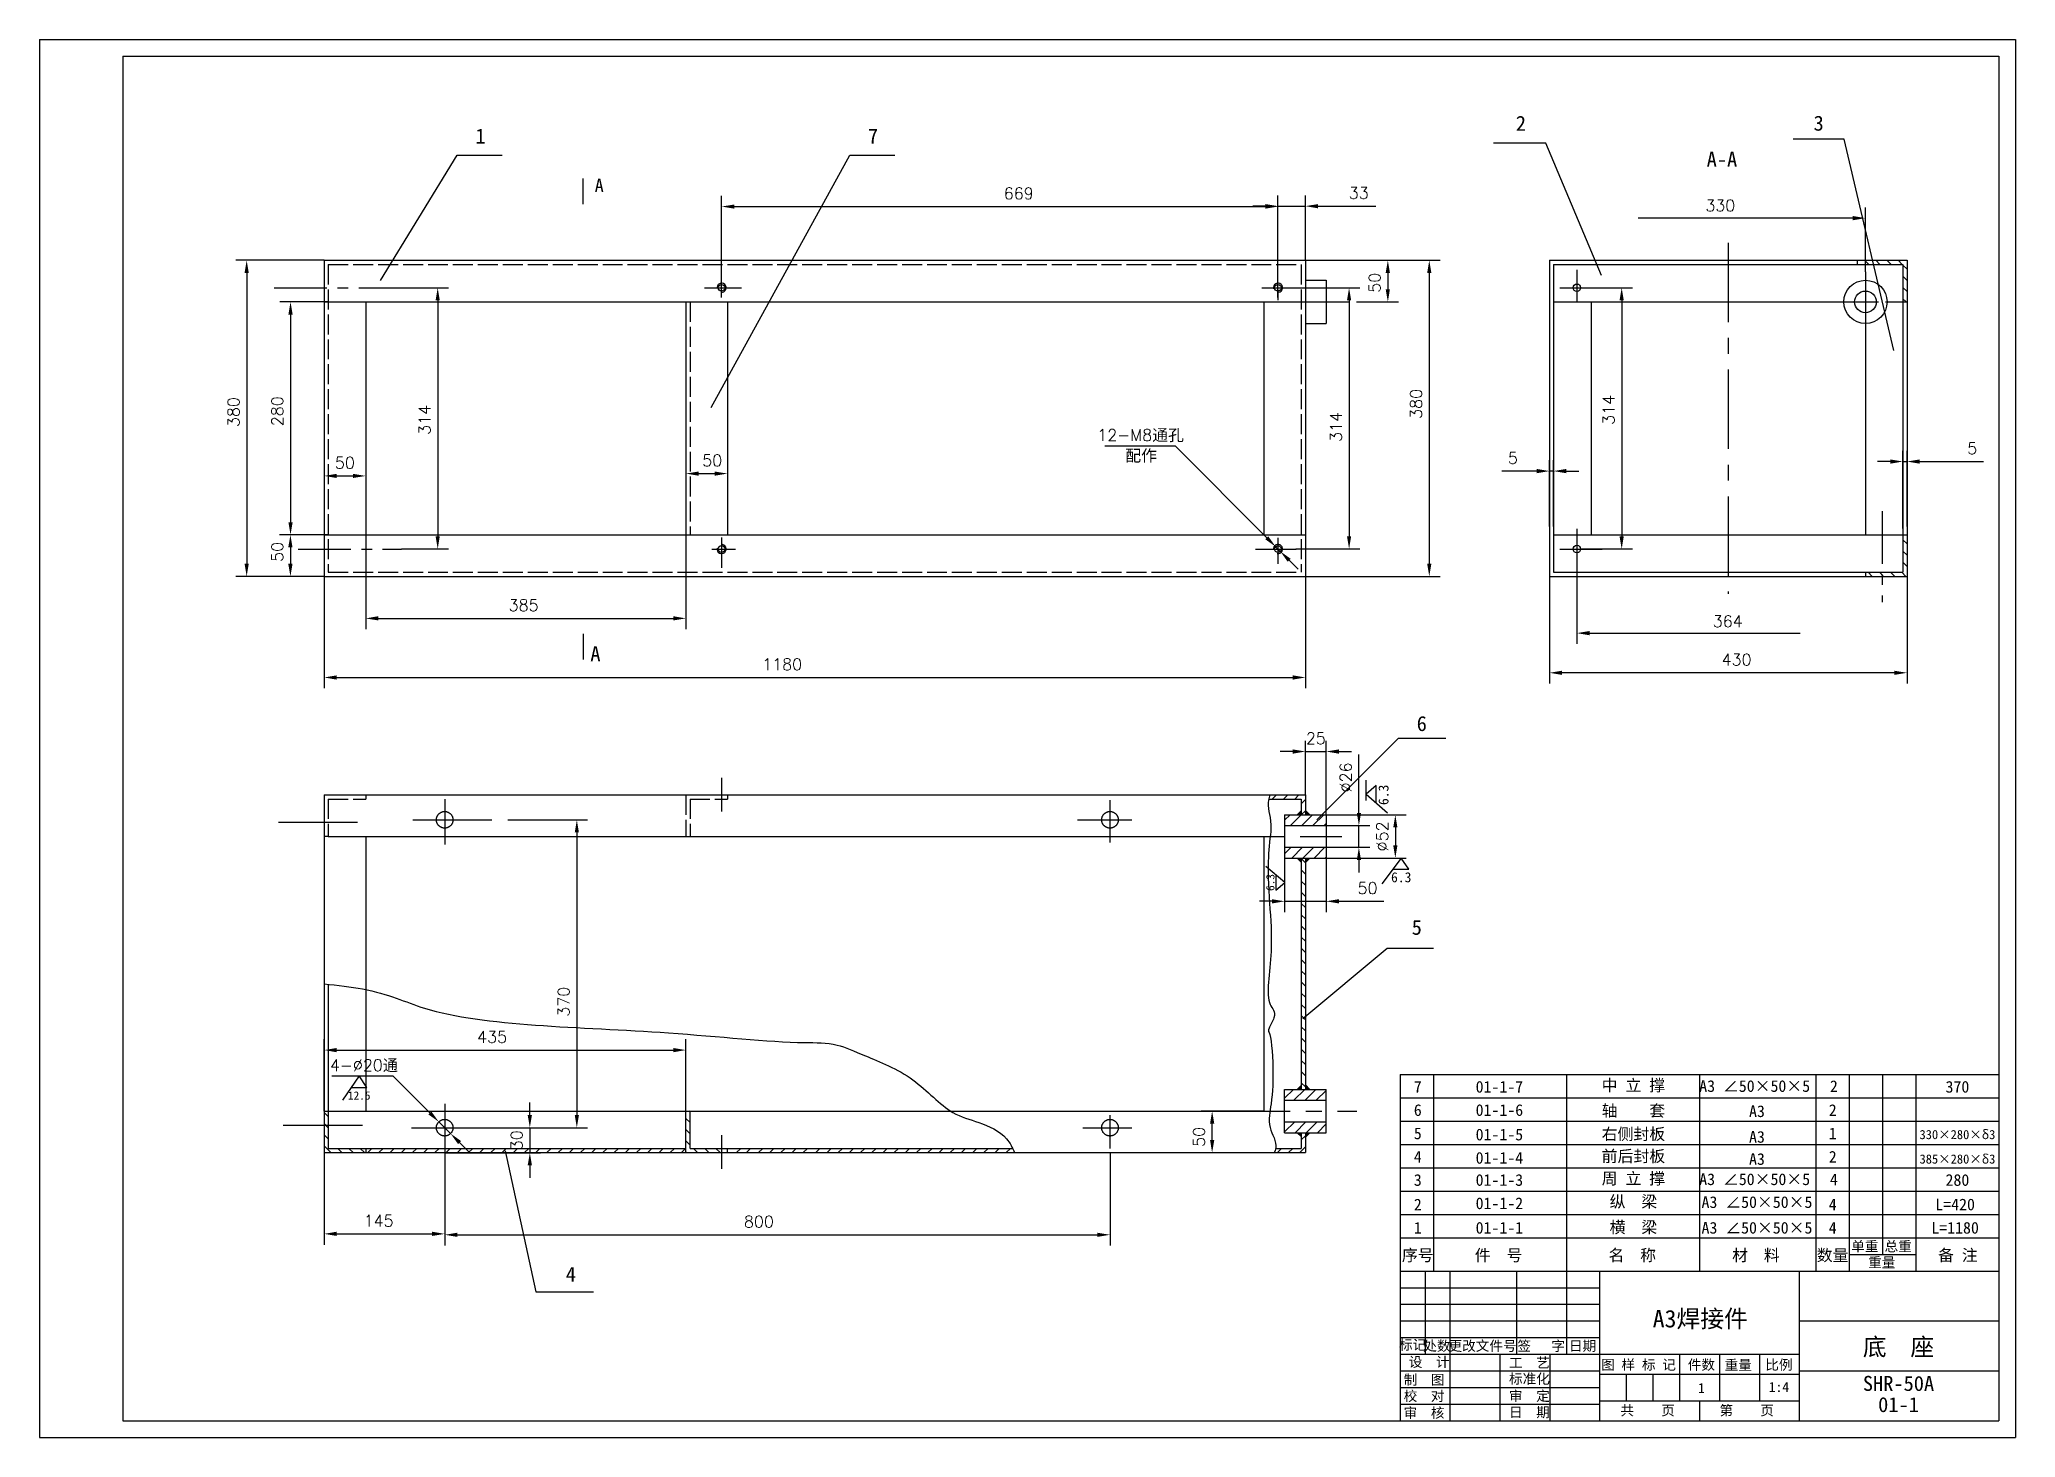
# Model space of a CAD drawing. Extents: x -1572 to 804, y -1323 to 357.
import ezdxf

# ---------------------------------------------------------------- set-up
doc = ezdxf.new("R2010")
doc.units = 0
doc.linetypes.add('ACAD_ISO02W100', pattern=[15, 12, -3])
doc.linetypes.add('CENTER', pattern=[50.8, 31.75, -6.35, 6.35, -6.35])
doc.layers.get('0').update_dxf_attribs({"linetype": 'CONTINUOUS'})
doc.layers.get('DEFPOINTS').update_dxf_attribs({"linetype": 'CONTINUOUS'})
doc.styles.get("Standard").update_dxf_attribs({"font": 'txt.shx', "height": 14})
doc.dimstyles.get("Standard").update_dxf_attribs({"dimscale": 5, "dimtxt": 4.5, "dimasz": 5.5, "dimexe": 4.25, "dimexo": 0.625, "dimgap": 2.2, "dimtad": 1, "dimdec": 4, "dimlfac": -1, "dimdsep": 46, "dimlunit": 6, "dimtxsty": 'Standard', "dimcen": 2.5, "dimclrd": 2, "dimclre": 2, "dimclrt": 2, "dimadec": 0, "dimazin": 0, "dimtfac": 1, "dimtdec": 4, "dimtmove": 0, "dimatfit": 3, "dimfxl": 1, "dimtolj": 1, "dimtzin": 0, "dimarcsym": 0})
pattern_1 = [(45, (0, -35), (-6.73519, 6.73519), [])]

msp = doc.modelspace()

# ---------------------------------------------------------------- texts
at = {"color": 2, "linetype": 'ByBlock', "attachment_point": 5}
for s, insert, char_height in [('\\f仿宋_GB2312|b0|i0|c134|p49;2', (209.60768, 256.69045), 18), ('\\f仿宋_GB2312|b0|i0|c134|p49;3', (567.61957, 256.69044), 18), ('\\f仿宋_GB2312|b0|i0|c134|p49;1', (-1041.42643, 241.34492), 18), ('{\\f仿宋_GB2312|b0|i0|c134|p49;7}', (-569.37687, 241.34492), 18), ('\\f仿宋_GB2312|b0|i0|c134|p49;A-A', (451.32213, 213.50317), 18), ('\\f仿宋_GB2312|b0|i0|c134|p49;A', (-898.68411, 182.00688), 16), ('{\\f宋体|b0|i0|c134|p2;配作}', (-247.07451, -143.45877), 14), ('\\f仿宋_GB2312|b0|i0|c134|p49;A', (-903.2418, -380.77041), 18), ('{\\f仿宋_GB2312|b0|i0|c134|p49;6}', (90.41014, -464.82233), 18), ('\\f仿宋_GB2312|b0|i0|c134|p49;6.3', (65.68514, -649.51096), 12), ('\\f仿宋_GB2312|b0|i0|c134|p49;5', (84.41023, -709.73209), 18), ('\\f仿宋_GB2312|b0|i0|c134|p49;12.5', (-1187.2791, -911.80868), 10), ('{\\f仿宋_GB2312|b0|i0|c134|p49;单重}', (623.17689, -1093.58521), 12), ('{\\f仿宋_GB2312|b0|i0|c134|p49;总重}', (663.25078, -1093.58521), 12), ('{\\f仿宋_GB2312|b0|i0|c134|p49;重量}', (643.53188, -1112.77311), 12), ('\\f仿宋_GB2312|b0|i0|c134|p49;4', (-932.81553, -1126.54738), 18), ('{\\f仿宋_GB2312|b0|i0|c134|p49;A3焊接件}', (425.3348, -1181.11813), 21), ('\\f仿宋_GB2312|b0|i0|c134|p49;标记', (79.34257, -1211.96382), 12), ('\\f仿宋_GB2312|b0|i0|c134|p49;处数', (108.60615, -1213.27508), 12), ('\\f仿宋_GB2312|b0|i0|c134|p49;更改文件号', (163.53954, -1213.27508), 12), ('\\f仿宋_GB2312|b0|i0|c134|p49;签   字', (234.02012, -1213.27508), 12), ('\\f仿宋_GB2312|b0|i0|c134|p49;日期', (283.77111, -1213.27508), 12), ('{\\f仿宋_GB2312|b0|i0|c134|p49;底  座}', (663.6478, -1214.95712), 21), ('\\f仿宋_GB2312|b0|i0|c134|p49;设  计 ', (99.28159, -1232.56316), 12), ('\\f仿宋_GB2312|b0|i0|c134|p49;工  艺 ', (219.80873, -1233.29904), 12), ('\\f仿宋_GB2312|b0|i0|c134|p49;图 样 标 记', (350.99877, -1235.87248), 12), ('\\f仿宋_GB2312|b0|i0|c134|p49;件数', (426.65757, -1235.97881), 12), ('\\f仿宋_GB2312|b0|i0|c134|p49;重量', (470.93431, -1235.97881), 12), ('\\f仿宋_GB2312|b0|i0|c134|p49;比例', (519.85637, -1235.97881), 12), ('\\f仿宋_GB2312|b0|i0|c134|p49;制  图', (93.16637, -1253.9257), 12), ('\\f仿宋_GB2312|b0|i0|c134|p49;标准化 ', (219.80873, -1252.75877), 12), ('\\f仿宋_GB2312|b0|i0|c134|p49;1', (426.65757, -1263.31031), 12), ('\\f仿宋_GB2312|b0|i0|c134|p49;1:4', (519.85637, -1262.07121), 12), ('{\\f仿宋_GB2312|b0|i0|c134|p49;SHR-50A}', (663.6478, -1257.87732), 18), ('\\f仿宋_GB2312|b0|i0|c134|p49;校  对', (93.16637, -1273.4665), 12), ('\\f仿宋_GB2312|b0|i0|c134|p49;审  定 ', (219.80873, -1273.4805), 12), ('{\\f仿宋_GB2312|b0|i0|c134|p49;共    页}', (361.99736, -1290.80931), 12), ('{\\f仿宋_GB2312|b0|i0|c134|p49;第    页}', (481.12135, -1290.80931), 12), ('\\f仿宋_GB2312|b0|i0|c134|p49;01-1', (663.6478, -1283.3005), 18), ('\\f仿宋_GB2312|b0|i0|c134|p49;审  核', (93.16637, -1293.66407), 12), ('\\f仿宋_GB2312|b0|i0|c134|p49;日  期 ', (219.80873, -1293.00153), 12)]:
    msp.add_mtext(s, dxfattribs=dict(at, insert=insert, char_height=char_height))
at = {"attachment_point": 5}
for s, insert, char_height in [('330', (449.39849, 157.88778), 14), ('12-M8{\\f宋体|b0|i0|c134|p2;通孔}', (-247.70703, -118.80465), 14), ('364', (458.36777, -341.81888), 14), ('4-∅20{\\fTxt|b0|i0|c134|p2;通}', (-1181.61278, -875.97661), 14), ('{\\f仿宋_GB2312|b0|i0|c134|p49;7}', (85.60127, -901.34674), 14), ('{\\f仿宋_GB2312|b0|i0|c134|p49;01-1-7}', (183.70762, -901.34674), 14), ('{\\f仿宋_GB2312|b0|i0|c134|p49;中 立 撑}', (344.88232, -900.21541), 14), ('\\f仿宋_GB2312|b0|i0|c134|p49;A3 ∠50×50×5', (490.69185, -900.46094), 14), ('{\\f仿宋_GB2312|b0|i0|c134|p49;2}', (585.91785, -900.51244), 14), ('{\\f仿宋_GB2312|b0|i0|c134|p49;370}', (734.50466, -901.34674), 14), ('\\f仿宋_GB2312|b0|i0|c134|p49;6', (85.60127, -929.30448), 14), ('\\f仿宋_GB2312|b0|i0|c134|p49;01-1-6', (183.70762, -929.30448), 14), ('\\f仿宋_GB2312|b0|i0|c134|p49;轴    套', (344.88232, -930.70518), 14), ('\\f仿宋_GB2312|b0|i0|c134|p49;A3 ', (493.44336, -930.70519), 14), ('\\f仿宋_GB2312|b0|i0|c134|p49;2', (584.5421, -929.30448), 14), ('\\f仿宋_GB2312|b0|i0|c134|p49;右侧封板', (344.88232, -958.71927), 14), ('\\f仿宋_GB2312|b0|i0|c134|p49;5', (85.60127, -957.31857), 14), ('\\f仿宋_GB2312|b0|i0|c134|p49;01-1-5', (183.70762, -958.71927), 14), ('\\f仿宋_GB2312|b0|i0|c134|p49;A3 ', (493.44336, -961.52069), 14), ('\\f仿宋_GB2312|b0|i0|c134|p49;1', (584.5421, -957.31857), 14), ('{\\f仿宋_GB2312|b0|i0|c134|p49;330×280×δ3}', (734.50466, -958.71927), 11), ('\\f仿宋_GB2312|b0|i0|c134|p49;4', (85.60127, -985.33266), 14), ('\\f仿宋_GB2312|b0|i0|c134|p49;01-1-4', (183.70762, -986.73336), 14), ('\\f仿宋_GB2312|b0|i0|c134|p49;前后封板', (344.88232, -985.33265), 14), ('\\f仿宋_GB2312|b0|i0|c134|p49;A3 ', (493.44336, -988.13407), 14), ('\\f仿宋_GB2312|b0|i0|c134|p49;2', (584.5421, -985.33265), 14), ('{\\f仿宋_GB2312|b0|i0|c134|p49;385×280×δ3}', (734.50466, -988.13406), 11), ('\\f仿宋_GB2312|b0|i0|c134|p49;3', (85.60127, -1013.34674), 14), ('\\f仿宋_GB2312|b0|i0|c134|p49;01-1-3', (183.70762, -1013.34674), 14), ('{\\f仿宋_GB2312|b0|i0|c134|p49;周 立 撑}', (344.88232, -1012.21541), 14), ('\\f仿宋_GB2312|b0|i0|c134|p49;A3 ∠50×50×5', (490.69185, -1012.46094), 14), ('{\\f仿宋_GB2312|b0|i0|c134|p49;4}', (585.91785, -1012.51244), 14), ('{\\f仿宋_GB2312|b0|i0|c134|p49;280}', (734.50466, -1013.34674), 14), ('\\f仿宋_GB2312|b0|i0|c134|p49;2', (85.60127, -1042.76153), 14), ('\\f仿宋_GB2312|b0|i0|c134|p49;01-1-2', (183.70762, -1041.36083), 14), ('\\f仿宋_GB2312|b0|i0|c134|p49;纵  梁', (344.88232, -1039.96012), 14), ('\\f仿宋_GB2312|b0|i0|c134|p49;A3 ∠50×50×5', (493.44336, -1039.96012), 14), ('\\f仿宋_GB2312|b0|i0|c134|p49;4', (584.5421, -1042.76153), 14), ('{\\f仿宋_GB2312|b0|i0|c134|p49;L=420}', (731.70162, -1042.76153), 14), ('\\f仿宋_GB2312|b0|i0|c134|p49;1', (85.60127, -1070.77562), 14), ('\\f仿宋_GB2312|b0|i0|c134|p49;01-1-1', (183.70762, -1070.77562), 14), ('\\f仿宋_GB2312|b0|i0|c134|p49;横  梁', (344.88232, -1070.77562), 14), ('\\f仿宋_GB2312|b0|i0|c134|p49;A3 ∠50×50×5', (493.44336, -1070.77562), 14), ('\\f仿宋_GB2312|b0|i0|c134|p49;4', (584.5421, -1070.77562), 14), ('{\\f仿宋_GB2312|b0|i0|c134|p49;L=1180}', (731.70162, -1070.77562), 14), ('\\f仿宋_GB2312|b0|i0|c134|p49;序号', (85.60127, -1104.39252), 14), ('\\f仿宋_GB2312|b0|i0|c134|p49;件  号', (182.765, -1104.39252), 14), ('\\f仿宋_GB2312|b0|i0|c134|p49;名  称', (343.4932, -1104.39252), 14), ('\\f仿宋_GB2312|b0|i0|c134|p49;材  料', (492.20307, -1104.39252), 14), ('\\f仿宋_GB2312|b0|i0|c134|p49;数量', (584.44977, -1104.39252), 14), ('\\f仿宋_GB2312|b0|i0|c134|p49;备 注', (735.05037, -1104.39252), 14)]:
    msp.add_mtext(s, dxfattribs=dict(at, insert=insert, char_height=char_height))
at = {"color": 2, "linetype": 'ByBlock', "attachment_point": 5, "rotation": 90}
for insert, char_height in [((44.48005, -550.38767), 12), ((-91.65697, -655.68064), 10)]:
    msp.add_mtext('\\f仿宋_GB2312|b0|i0|c134|p49;6.3', dxfattribs=dict(at, insert=insert, char_height=char_height))

# ---------------------------------------------------------------- blocks, each defined once
blk = doc.blocks.new('*D0')
at = {"color": 2, "lineweight": -2, "transparency": 16777216}
for p, q in [((-1229.5, -287.9), (-1229.5, -422.3)), ((-49.5, -287.9), (-49.5, -422.3)), ((-1214.3, -409.3), (-64.7, -409.3))]:
    blk.add_line(p, q, dxfattribs=at)
at = {"color": 2, "transparency": 16777216}
for points in [[(-1214.3, -406.8), (-1214.3, -411.9), (-1229.5, -409.3)], [(-64.7, -406.8), (-64.7, -411.9), (-49.5, -409.3)]]:
    blk.add_solid(points, dxfattribs=at)
at = {"layer": 'DEFPOINTS', "color": 0, "transparency": 16777216}
for p in [(-1229.5, -287.9), (-49.5, -287.9), (-49.5, -409.3)]:
    blk.add_point(p, dxfattribs=at)
at = {"color": 2, "transparency": 16777216, "insert": (-678.7, -393.5), "char_height": 14, "attachment_point": 5}
blk.add_mtext('\\A1;1180', dxfattribs=at)
blk = doc.blocks.new('*D1')
at = {"color": 2, "lineweight": -2, "transparency": 16777216}
for p, q in [((-1224.5, 42.1), (-1282.9, 42.1)), ((-1269.9, 26.9), (-1269.9, -222.7)), ((-1224.5, -237.9), (-1282.9, -237.9))]:
    blk.add_line(p, q, dxfattribs=at)
at = {"color": 2, "transparency": 16777216}
for points in [[(-1272.4, 26.9), (-1267.3, 26.9), (-1269.9, 42.1)], [(-1272.4, -222.7), (-1267.3, -222.7), (-1269.9, -237.9)]]:
    blk.add_solid(points, dxfattribs=at)
at = {"layer": 'DEFPOINTS', "color": 0, "transparency": 16777216}
for p in [(-1224.5, 42.1), (-1269.9, -237.9), (-1224.5, -237.9)]:
    blk.add_point(p, dxfattribs=at)
at = {"color": 2, "transparency": 16777216, "insert": (-1285.7, -89.4), "char_height": 14, "attachment_point": 5, "rotation": 90}
blk.add_mtext('\\A1;280', dxfattribs=at)
blk = doc.blocks.new('*D2')
at = {"color": 2, "lineweight": -2, "transparency": 16777216}
for p, q in [((-1229.5, 92.1), (-1335.6, 92.1)), ((-1322.6, 76.9), (-1322.6, -272.7)), ((-1229.5, -287.9), (-1335.6, -287.9))]:
    blk.add_line(p, q, dxfattribs=at)
at = {"color": 2, "transparency": 16777216}
for points in [[(-1325.1, 76.9), (-1320.1, 76.9), (-1322.6, 92.1)], [(-1325.1, -272.7), (-1320.1, -272.7), (-1322.6, -287.9)]]:
    blk.add_solid(points, dxfattribs=at)
at = {"layer": 'DEFPOINTS', "color": 0, "transparency": 16777216}
for p in [(-1229.5, 92.1), (-1322.6, -287.9), (-1229.5, -287.9)]:
    blk.add_point(p, dxfattribs=at)
at = {"color": 2, "transparency": 16777216, "insert": (-1338.4, -90.3), "char_height": 14, "attachment_point": 5, "rotation": 90}
blk.add_mtext('\\A1;380', dxfattribs=at)
blk = doc.blocks.new('*D3')
at = {"color": 2, "lineweight": -2, "transparency": 16777216}
for p, q in [((-1128.6, 59.1), (-1079.9, 59.1)), ((-1092.9, 43.9), (-1092.9, -239.7)), ((-1136.3, -254.9), (-1079.9, -254.9))]:
    blk.add_line(p, q, dxfattribs=at)
at = {"color": 2, "transparency": 16777216}
for points in [[(-1095.4, 43.9), (-1090.4, 43.9), (-1092.9, 59.1)], [(-1095.4, -239.7), (-1090.4, -239.7), (-1092.9, -254.9)]]:
    blk.add_solid(points, dxfattribs=at)
at = {"layer": 'DEFPOINTS', "color": 0, "transparency": 16777216}
for p in [(-1128.6, 59.1), (-1136.3, -254.9), (-1092.9, -254.9)]:
    blk.add_point(p, dxfattribs=at)
at = {"color": 2, "transparency": 16777216, "insert": (-1108.7, -99.8), "char_height": 14, "attachment_point": 5, "rotation": 90}
blk.add_mtext('\\A1;314', dxfattribs=at)
blk = doc.blocks.new('*D4')
at = {"color": 2, "lineweight": -2, "transparency": 16777216}
for p, q in [((-1229.5, 42.1), (-1229.5, -180.1)), ((-1179.5, 42.1), (-1179.5, -180.1)), ((-1214.3, -167.1), (-1194.7, -167.1))]:
    blk.add_line(p, q, dxfattribs=at)
at = {"color": 2, "transparency": 16777216}
for points in [[(-1214.3, -164.6), (-1214.3, -169.6), (-1229.5, -167.1)], [(-1194.7, -164.6), (-1194.7, -169.6), (-1179.5, -167.1)]]:
    blk.add_solid(points, dxfattribs=at)
at = {"layer": 'DEFPOINTS', "color": 0, "transparency": 16777216}
for p in [(-1229.5, 42.1), (-1179.5, 42.1), (-1179.5, -167.1)]:
    blk.add_point(p, dxfattribs=at)
at = {"color": 2, "transparency": 16777216, "insert": (-1204.5, -151.3), "char_height": 14, "attachment_point": 5}
blk.add_mtext('\\A1;50', dxfattribs=at)
blk = doc.blocks.new('*D5')
at = {"color": 2, "lineweight": -2, "transparency": 16777216}
for p, q in [((-49.5, 92.1), (112.4, 92.1)), ((99.4, 76.9), (99.4, -272.7)), ((-49.5, -287.9), (112.4, -287.9))]:
    blk.add_line(p, q, dxfattribs=at)
at = {"color": 2, "transparency": 16777216}
for points in [[(96.9, 76.9), (101.9, 76.9), (99.4, 92.1)], [(96.9, -272.7), (101.9, -272.7), (99.4, -287.9)]]:
    blk.add_solid(points, dxfattribs=at)
at = {"layer": 'DEFPOINTS', "color": 0, "transparency": 16777216}
for p in [(-49.5, 92.1), (-49.5, -287.9), (99.4, -287.9)]:
    blk.add_point(p, dxfattribs=at)
at = {"color": 2, "transparency": 16777216, "insert": (83.6, -80.6), "char_height": 14, "attachment_point": 5, "rotation": 90}
blk.add_mtext('\\A1;380', dxfattribs=at)
blk = doc.blocks.new('*D6')
at = {"color": 2, "lineweight": -2, "transparency": 16777216}
for p, q in [((-44.5, 92.1), (62.6, 92.1)), ((49.6, 76.9), (49.6, 57.3)), ((12, 42.1), (62.6, 42.1))]:
    blk.add_line(p, q, dxfattribs=at)
at = {"color": 2, "transparency": 16777216}
for points in [[(47, 76.9), (52.1, 76.9), (49.6, 92.1)], [(47, 57.3), (52.1, 57.3), (49.6, 42.1)]]:
    blk.add_solid(points, dxfattribs=at)
at = {"layer": 'DEFPOINTS', "color": 0, "transparency": 16777216}
for p in [(-44.5, 92.1), (12, 42.1), (49.6, 42.1)]:
    blk.add_point(p, dxfattribs=at)
at = {"color": 2, "transparency": 16777216, "insert": (33.8, 65), "char_height": 14, "attachment_point": 5, "rotation": 90}
blk.add_mtext('\\A1;50', dxfattribs=at)
blk = doc.blocks.new('*D7')
at = {"color": 2, "lineweight": -2, "transparency": 16777216}
for p, q in [((-1179.5, -237.9), (-1179.5, -351.3)), ((-794.5, -237.9), (-794.5, -351.3)), ((-1164.3, -338.3), (-809.7, -338.3))]:
    blk.add_line(p, q, dxfattribs=at)
at = {"color": 2, "transparency": 16777216}
for points in [[(-1164.3, -335.7), (-1164.3, -340.8), (-1179.5, -338.3)], [(-809.7, -335.7), (-809.7, -340.8), (-794.5, -338.3)]]:
    blk.add_solid(points, dxfattribs=at)
at = {"layer": 'DEFPOINTS', "color": 0, "transparency": 16777216}
for p in [(-1179.5, -237.9), (-794.5, -237.9), (-794.5, -338.3)]:
    blk.add_point(p, dxfattribs=at)
at = {"color": 2, "transparency": 16777216, "insert": (-989.6, -322.5), "char_height": 14, "attachment_point": 5}
blk.add_mtext('\\A1;385', dxfattribs=at)
blk = doc.blocks.new('*D8')
at = {"color": 2, "lineweight": -2, "transparency": 16777216}
for p, q in [((-794.5, 42.1), (-794.5, -177.3)), ((-744.5, 42.1), (-744.5, -177.3)), ((-779.3, -164.3), (-759.7, -164.3))]:
    blk.add_line(p, q, dxfattribs=at)
at = {"color": 2, "transparency": 16777216}
for points in [[(-779.3, -161.8), (-779.3, -166.8), (-794.5, -164.3)], [(-759.7, -161.8), (-759.7, -166.8), (-744.5, -164.3)]]:
    blk.add_solid(points, dxfattribs=at)
at = {"layer": 'DEFPOINTS', "color": 0, "transparency": 16777216}
for p in [(-794.5, 42.1), (-744.5, 42.1), (-744.5, -164.3)]:
    blk.add_point(p, dxfattribs=at)
at = {"color": 2, "transparency": 16777216, "insert": (-762.7, -148.5), "char_height": 14, "attachment_point": 5}
blk.add_mtext('\\A1;50', dxfattribs=at)
blk = doc.blocks.new('*D9')
at = {"color": 2, "lineweight": -2, "transparency": 16777216}
for p, q in [((-995, -580.4), (-912.6, -580.4)), ((-925.6, -595.6), (-925.6, -935.2)), ((-1011.3, -950.4), (-912.6, -950.4))]:
    blk.add_line(p, q, dxfattribs=at)
at = {"color": 2, "transparency": 16777216}
for points in [[(-928.1, -595.6), (-923.1, -595.6), (-925.6, -580.4)], [(-928.1, -935.2), (-923.1, -935.2), (-925.6, -950.4)]]:
    blk.add_solid(points, dxfattribs=at)
at = {"layer": 'DEFPOINTS', "color": 0, "transparency": 16777216}
for p in [(-995, -580.4), (-1011.3, -950.4), (-925.6, -950.4)]:
    blk.add_point(p, dxfattribs=at)
at = {"color": 2, "transparency": 16777216, "insert": (-941.4, -799), "char_height": 14, "attachment_point": 5, "rotation": 90}
blk.add_mtext('\\A1;370', dxfattribs=at)
blk = doc.blocks.new('*D10')
at = {"color": 2, "lineweight": -2, "transparency": 16777216}
for p, q in [((-982.1, -935.2), (-982.1, -920)), ((-1074.5, -950.4), (-969.1, -950.4)), ((-982.1, -950.4), (-982.1, -980.4)), ((-1084.5, -980.4), (-969.1, -980.4)), ((-982.1, -995.6), (-982.1, -1010.8))]:
    blk.add_line(p, q, dxfattribs=at)
at = {"color": 2, "transparency": 16777216}
for points in [[(-984.7, -935.2), (-979.6, -935.2), (-982.1, -950.4)], [(-984.7, -995.6), (-979.6, -995.6), (-982.1, -980.4)]]:
    blk.add_solid(points, dxfattribs=at)
at = {"layer": 'DEFPOINTS', "color": 0, "transparency": 16777216}
for p in [(-1074.5, -950.4), (-1084.5, -980.4), (-982.1, -980.4)]:
    blk.add_point(p, dxfattribs=at)
at = {"color": 2, "transparency": 16777216, "insert": (-997.9, -965.4), "char_height": 14, "attachment_point": 5, "rotation": 90}
blk.add_mtext('\\A1;30', dxfattribs=at)
blk = doc.blocks.new('*D11')
at = {"color": 2, "lineweight": -2, "transparency": 16777216}
for p, q in [((-1229.5, -980.4), (-1229.5, -1091)), ((-1084.5, -1038.2), (-1084.5, -1091)), ((-1214.3, -1078), (-1099.7, -1078))]:
    blk.add_line(p, q, dxfattribs=at)
at = {"color": 2, "transparency": 16777216}
for points in [[(-1214.3, -1075.4), (-1214.3, -1080.5), (-1229.5, -1078)], [(-1099.7, -1075.4), (-1099.7, -1080.5), (-1084.5, -1078)]]:
    blk.add_solid(points, dxfattribs=at)
at = {"layer": 'DEFPOINTS', "color": 0, "transparency": 16777216}
for p in [(-1229.5, -980.4), (-1084.5, -1038.2), (-1084.5, -1078)]:
    blk.add_point(p, dxfattribs=at)
at = {"color": 2, "transparency": 16777216, "insert": (-1163.9, -1062.2), "char_height": 14, "attachment_point": 5}
blk.add_mtext('\\A1;145', dxfattribs=at)
blk = doc.blocks.new('*D12')
at = {"color": 2, "lineweight": -2, "transparency": 16777216}
for p, q in [((-1084.5, -980.4), (-1084.5, -1092.1)), ((-284.5, -980.4), (-284.5, -1092.1)), ((-1069.3, -1079.1), (-299.7, -1079.1))]:
    blk.add_line(p, q, dxfattribs=at)
at = {"color": 2, "transparency": 16777216}
for points in [[(-1069.3, -1076.6), (-1069.3, -1081.6), (-1084.5, -1079.1)], [(-299.7, -1076.6), (-299.7, -1081.6), (-284.5, -1079.1)]]:
    blk.add_solid(points, dxfattribs=at)
at = {"layer": 'DEFPOINTS', "color": 0, "transparency": 16777216}
for p in [(-1084.5, -980.4), (-284.5, -980.4), (-284.5, -1079.1)]:
    blk.add_point(p, dxfattribs=at)
at = {"color": 2, "transparency": 16777216, "insert": (-706.7, -1063.3), "char_height": 14, "attachment_point": 5}
blk.add_mtext('\\A1;800', dxfattribs=at)
blk = doc.blocks.new('*D13')
at = {"color": 2, "lineweight": -2, "transparency": 16777216}
for p, q in [((-64.7, -498.3), (-79.9, -498.3)), ((-49.5, -550.4), (-49.5, -485.3)), ((-49.5, -498.3), (-24.5, -498.3)), ((-24.5, -574.4), (-24.5, -485.3)), ((-9.3, -498.3), (5.9, -498.3))]:
    blk.add_line(p, q, dxfattribs=at)
at = {"color": 2, "transparency": 16777216}
for points in [[(-64.7, -495.8), (-64.7, -500.9), (-49.5, -498.3)], [(-9.3, -495.8), (-9.3, -500.9), (-24.5, -498.3)]]:
    blk.add_solid(points, dxfattribs=at)
at = {"layer": 'DEFPOINTS', "color": 0, "transparency": 16777216}
for p in [(-24.5, -498.3), (-49.5, -550.4), (-24.5, -574.4)]:
    blk.add_point(p, dxfattribs=at)
at = {"color": 2, "transparency": 16777216, "insert": (-37, -482.5), "char_height": 14, "attachment_point": 5}
blk.add_mtext('\\A1;25', dxfattribs=at)
blk = doc.blocks.new('*D14')
at = {"color": 2, "lineweight": -2, "transparency": 16777216}
for p, q in [((14.8, -572.2), (14.8, -502)), ((-24.5, -587.4), (27.8, -587.4)), ((14.8, -613.4), (14.8, -587.4)), ((-24.5, -613.4), (27.8, -613.4)), ((14.8, -628.6), (14.8, -643.8))]:
    blk.add_line(p, q, dxfattribs=at)
at = {"color": 2, "transparency": 16777216}
for points in [[(12.3, -572.2), (17.3, -572.2), (14.8, -587.4)], [(12.3, -628.6), (17.3, -628.6), (14.8, -613.4)]]:
    blk.add_solid(points, dxfattribs=at)
at = {"layer": 'DEFPOINTS', "color": 0, "transparency": 16777216}
for p in [(-24.5, -587.4), (-24.5, -613.4), (14.8, -613.4)]:
    blk.add_point(p, dxfattribs=at)
at = {"color": 2, "transparency": 16777216, "insert": (-1, -529.5), "char_height": 14, "attachment_point": 5, "rotation": 90}
blk.add_mtext('\\A1;%%c26', dxfattribs=at)
blk = doc.blocks.new('*D15')
at = {"color": 2, "lineweight": -2, "transparency": 16777216}
for p, q in [((-24.5, -574.4), (71.6, -574.4)), ((58.6, -589.6), (58.6, -611.2)), ((-24.5, -626.4), (71.6, -626.4))]:
    blk.add_line(p, q, dxfattribs=at)
at = {"color": 2, "transparency": 16777216}
for points in [[(56.1, -589.6), (61.1, -589.6), (58.6, -574.4)], [(56.1, -611.2), (61.1, -611.2), (58.6, -626.4)]]:
    blk.add_solid(points, dxfattribs=at)
at = {"layer": 'DEFPOINTS', "color": 0, "transparency": 16777216}
for p in [(-24.5, -574.4), (-24.5, -626.4), (58.6, -626.4)]:
    blk.add_point(p, dxfattribs=at)
at = {"color": 2, "transparency": 16777216, "insert": (42.8, -600.4), "char_height": 14, "attachment_point": 5, "rotation": 90}
blk.add_mtext('\\A1;%%c52', dxfattribs=at)
blk = doc.blocks.new('*D16')
at = {"color": 2, "lineweight": -2, "transparency": 16777216}
for p, q in [((-74.5, -626.4), (-74.5, -691.3)), ((-24.5, -626.4), (-24.5, -691.3)), ((-89.7, -678.3), (-104.9, -678.3)), ((-74.5, -678.3), (-24.5, -678.3)), ((-9.3, -678.3), (44.6, -678.3))]:
    blk.add_line(p, q, dxfattribs=at)
at = {"color": 2, "transparency": 16777216}
for points in [[(-89.7, -675.8), (-89.7, -680.9), (-74.5, -678.3)], [(-9.3, -675.8), (-9.3, -680.9), (-24.5, -678.3)]]:
    blk.add_solid(points, dxfattribs=at)
at = {"layer": 'DEFPOINTS', "color": 0, "transparency": 16777216}
for p in [(-74.5, -626.4), (-24.5, -626.4), (-74.5, -678.3)]:
    blk.add_point(p, dxfattribs=at)
at = {"color": 2, "transparency": 16777216, "insert": (25.3, -662.5), "char_height": 14, "attachment_point": 5}
blk.add_mtext('\\A1;50', dxfattribs=at)
blk = doc.blocks.new('*D17')
at = {"color": 2, "lineweight": -2, "transparency": 16777216}
for p, q in [((243.9, -287.9), (243.9, -416.7)), ((673.9, -287.9), (673.9, -416.7)), ((658.7, -403.7), (259.1, -403.7))]:
    blk.add_line(p, q, dxfattribs=at)
at = {"color": 2, "transparency": 16777216}
for points in [[(259.1, -401.2), (259.1, -406.2), (243.9, -403.7)], [(658.7, -401.2), (658.7, -406.2), (673.9, -403.7)]]:
    blk.add_solid(points, dxfattribs=at)
at = {"layer": 'DEFPOINTS', "color": 0, "transparency": 16777216}
for p in [(243.9, -287.9), (673.9, -287.9), (243.9, -403.7)]:
    blk.add_point(p, dxfattribs=at)
at = {"color": 2, "transparency": 16777216, "insert": (469, -387.9), "char_height": 14, "attachment_point": 5}
blk.add_mtext('\\A1;430', dxfattribs=at)
blk = doc.blocks.new('*D18')
at = {"color": 2, "lineweight": -2, "transparency": 16777216}
for p, q in [((228.7, -161.3), (186.6, -161.3)), ((243.9, -227.9), (243.9, -148.3)), ((248.9, -161.3), (243.9, -161.3)), ((248.9, -227.9), (248.9, -148.3)), ((264.1, -161.3), (279.3, -161.3))]:
    blk.add_line(p, q, dxfattribs=at)
at = {"color": 2, "transparency": 16777216}
for points in [[(228.7, -158.7), (228.7, -163.8), (243.9, -161.3)], [(264.1, -158.7), (264.1, -163.8), (248.9, -161.3)]]:
    blk.add_solid(points, dxfattribs=at)
at = {"layer": 'DEFPOINTS', "color": 0, "transparency": 16777216}
for p in [(248.9, -161.3), (243.9, -227.9), (248.9, -227.9)]:
    blk.add_point(p, dxfattribs=at)
at = {"color": 2, "transparency": 16777216, "insert": (200, -145.5), "char_height": 14, "attachment_point": 5}
blk.add_mtext('\\A1;5', dxfattribs=at)
blk = doc.blocks.new('*D19')
at = {"color": 2, "lineweight": -2, "transparency": 16777216}
for p, q in [((668.9, -230.4), (668.9, -136.8)), ((673.9, -227.9), (673.9, -136.8)), ((653.7, -149.8), (638.5, -149.8)), ((668.9, -149.8), (673.9, -149.8)), ((689.1, -149.8), (765.8, -149.8))]:
    blk.add_line(p, q, dxfattribs=at)
at = {"color": 2, "transparency": 16777216}
for points in [[(653.7, -147.3), (653.7, -152.4), (668.9, -149.8)], [(689.1, -147.3), (689.1, -152.4), (673.9, -149.8)]]:
    blk.add_solid(points, dxfattribs=at)
at = {"layer": 'DEFPOINTS', "color": 0, "transparency": 16777216}
for p in [(673.9, -149.8), (668.9, -230.4), (673.9, -227.9)]:
    blk.add_point(p, dxfattribs=at)
at = {"color": 2, "transparency": 16777216, "insert": (752.4, -134), "char_height": 14, "attachment_point": 5}
blk.add_mtext('\\A1;5', dxfattribs=at)
blk = doc.blocks.new('*D20')
at = {"color": 2, "lineweight": -2, "transparency": 16777216}
for p, q in [((-1229.5, -237.9), (-1283, -237.9)), ((-1270, -253.1), (-1270, -272.7)), ((-1229.5, -287.9), (-1283, -287.9))]:
    blk.add_line(p, q, dxfattribs=at)
at = {"color": 2, "transparency": 16777216}
for points in [[(-1272.6, -253.1), (-1267.5, -253.1), (-1270, -237.9)], [(-1272.6, -272.7), (-1267.5, -272.7), (-1270, -287.9)]]:
    blk.add_solid(points, dxfattribs=at)
at = {"layer": 'DEFPOINTS', "color": 0, "transparency": 16777216}
for p in [(-1229.5, -237.9), (-1270, -287.9), (-1229.5, -287.9)]:
    blk.add_point(p, dxfattribs=at)
at = {"color": 2, "transparency": 16777216, "insert": (-1285.8, -258.4), "char_height": 14, "attachment_point": 5, "rotation": 90}
blk.add_mtext('\\A1;50', dxfattribs=at)
blk = doc.blocks.new('*D21')
at = {"color": 2, "lineweight": -2, "transparency": 16777216}
for p, q in [((-99.5, -930.4), (-174.7, -930.4)), ((-161.7, -965.2), (-161.7, -945.6)), ((-49.5, -980.4), (-174.7, -980.4))]:
    blk.add_line(p, q, dxfattribs=at)
at = {"color": 2, "transparency": 16777216}
for points in [[(-164.2, -945.6), (-159.1, -945.6), (-161.7, -930.4)], [(-164.2, -965.2), (-159.1, -965.2), (-161.7, -980.4)]]:
    blk.add_solid(points, dxfattribs=at)
at = {"layer": 'DEFPOINTS', "color": 0, "transparency": 16777216}
for p in [(-161.7, -930.4), (-99.5, -930.4), (-49.5, -980.4)]:
    blk.add_point(p, dxfattribs=at)
at = {"color": 2, "transparency": 16777216, "insert": (-177.5, -961.4), "char_height": 14, "attachment_point": 5, "rotation": 90}
blk.add_mtext('\\A1;50', dxfattribs=at)
blk = doc.blocks.new('*D22')
at = {"color": 2, "lineweight": -2, "transparency": 16777216}
for p, q in [((-61, 59.1), (16, 59.1)), ((3, 43.9), (3, -239.7)), ((-61, -254.9), (16, -254.9))]:
    blk.add_line(p, q, dxfattribs=at)
at = {"color": 2, "transparency": 16777216}
for points in [[(0.5, 43.9), (5.5, 43.9), (3, 59.1)], [(0.5, -239.7), (5.5, -239.7), (3, -254.9)]]:
    blk.add_solid(points, dxfattribs=at)
at = {"layer": 'DEFPOINTS', "color": 0, "transparency": 16777216}
for p in [(-61, 59.1), (-61, -254.9), (3, -254.9)]:
    blk.add_point(p, dxfattribs=at)
at = {"color": 2, "transparency": 16777216, "insert": (-12.8, -108.3), "char_height": 14, "attachment_point": 5, "rotation": 90}
blk.add_mtext('\\A1;314', dxfattribs=at)
blk = doc.blocks.new('*D23')
at = {"color": 2, "lineweight": -2, "transparency": 16777216}
for p, q in [((281.4, 59.1), (343.8, 59.1)), ((330.8, 43.9), (330.8, -239.7)), ((281.4, -254.9), (343.8, -254.9))]:
    blk.add_line(p, q, dxfattribs=at)
at = {"color": 2, "transparency": 16777216}
for points in [[(328.2, 43.9), (333.3, 43.9), (330.8, 59.1)], [(328.2, -239.7), (333.3, -239.7), (330.8, -254.9)]]:
    blk.add_solid(points, dxfattribs=at)
at = {"layer": 'DEFPOINTS', "color": 0, "transparency": 16777216}
for p in [(281.4, 59.1), (281.4, -254.9), (330.8, -254.9)]:
    blk.add_point(p, dxfattribs=at)
at = {"color": 2, "transparency": 16777216, "insert": (315, -87.8), "char_height": 14, "attachment_point": 5, "rotation": 90}
blk.add_mtext('\\A1;314', dxfattribs=at)
blk = doc.blocks.new('*D24')
at = {"color": 2, "lineweight": -2, "transparency": 16777216}
for p, q in [((-1229.5, -930.4), (-1229.5, -844.1)), ((-794.5, -930.4), (-794.5, -844.1)), ((-1214.3, -857.1), (-809.7, -857.1))]:
    blk.add_line(p, q, dxfattribs=at)
at = {"color": 2, "transparency": 16777216}
for points in [[(-1214.3, -854.6), (-1214.3, -859.7), (-1229.5, -857.1)], [(-809.7, -854.6), (-809.7, -859.7), (-794.5, -857.1)]]:
    blk.add_solid(points, dxfattribs=at)
at = {"layer": 'DEFPOINTS', "color": 0, "transparency": 16777216}
for p in [(-794.5, -857.1), (-1229.5, -930.4), (-794.5, -930.4)]:
    blk.add_point(p, dxfattribs=at)
at = {"color": 2, "transparency": 16777216, "insert": (-1027.5, -841.3), "char_height": 14, "attachment_point": 5}
blk.add_mtext('\\A1;435', dxfattribs=at)
blk = doc.blocks.new('*D25')
at = {"color": 2, "lineweight": -2, "transparency": 16777216}
for p, q in [((-82.5, 92.1), (-82.5, 170.1)), ((-49.5, 92.1), (-49.5, 170.1)), ((-97.7, 157.1), (-112.9, 157.1)), ((-82.5, 157.1), (-49.5, 157.1)), ((-34.3, 157.1), (35, 157.1))]:
    blk.add_line(p, q, dxfattribs=at)
at = {"color": 2, "transparency": 16777216}
for points in [[(-97.7, 159.6), (-97.7, 154.5), (-82.5, 157.1)], [(-34.3, 159.6), (-34.3, 154.5), (-49.5, 157.1)]]:
    blk.add_solid(points, dxfattribs=at)
at = {"layer": 'DEFPOINTS', "color": 0, "transparency": 16777216}
for p in [(-49.5, 157.1), (-82.5, 92.1), (-49.5, 92.1)]:
    blk.add_point(p, dxfattribs=at)
at = {"color": 2, "transparency": 16777216, "insert": (14.6, 172.9), "char_height": 14, "attachment_point": 5}
blk.add_mtext('\\A1;33', dxfattribs=at)
blk = doc.blocks.new('*D26')
at = {"color": 2, "lineweight": -2, "transparency": 16777216}
for p, q in [((-751.5, 92.1), (-751.5, 169.6)), ((-82.5, 92.1), (-82.5, 169.6)), ((-736.3, 156.6), (-97.7, 156.6))]:
    blk.add_line(p, q, dxfattribs=at)
at = {"color": 2, "transparency": 16777216}
for points in [[(-736.3, 159.1), (-736.3, 154.1), (-751.5, 156.6)], [(-97.7, 159.1), (-97.7, 154.1), (-82.5, 156.6)]]:
    blk.add_solid(points, dxfattribs=at)
at = {"layer": 'DEFPOINTS', "color": 0, "transparency": 16777216}
for p in [(-82.5, 156.6), (-751.5, 92.1), (-82.5, 92.1)]:
    blk.add_point(p, dxfattribs=at)
at = {"color": 2, "transparency": 16777216, "insert": (-394.3, 172.4), "char_height": 14, "attachment_point": 5}
blk.add_mtext('\\A1;669', dxfattribs=at)

# ---------------------------------------------------------------- dimensions: what is measured, and where the dimension line sits
for base, p1, p2, picture, middle in [((-82.52393, 156.59242), (-751.52393, 92.05197), (-82.52393, 92.05197), '*D26', (-394.2849, 156.59242)), ((-49.52393, 157.07852), (-82.52393, 92.05197), (-49.52393, 92.05197), '*D25', (14.55124, 157.07852)), ((-1179.52393, -167.08691), (-1229.52393, 42.05197), (-1179.52393, 42.05197), '*D4', (-1204.52393, -167.08691)), ((-744.52393, -164.31092), (-794.52393, 42.05197), (-744.52393, 42.05197), '*D8', (-762.70479, -164.31092)), ((248.89893, -161.27409), (243.89893, -227.94803), (248.89893, -227.94803), '*D18', (200.03226, -161.27409)), ((673.89893, -149.82089), (668.89893, -230.44254), (673.89893, -227.94803), '*D19', (752.3656, -149.82089)), ((-794.52393, -338.2537), (-1179.52393, -237.94803), (-794.52393, -237.94803), '*D7', (-989.5767, -338.2537)), ((-49.52393, -409.32104), (-1229.52393, -287.94803), (-49.52393, -287.94803), '*D0', (-678.728, -409.32104)), ((243.89893, -403.68645), (673.89893, -287.94803), (243.89893, -287.94803), '*D17', (469.04396, -403.68645)), ((-24.52393, -498.33369), (-49.52393, -550.38325), (-24.52393, -574.38325), '*D13', (-37.02393, -498.33369)), ((-74.52393, -678.34382), (-24.52393, -626.38325), (-74.52393, -626.38325), '*D16', (25.34274, -678.34382)), ((-794.52393, -857.1179), (-1229.52393, -930.38325), (-794.52393, -930.38325), '*D24', (-1027.54028, -857.1179)), ((-1084.52393, -1077.96244), (-1229.52393, -980.38325), (-1084.52393, -1038.21503), '*D11', (-1163.86992, -1077.96244)), ((-284.52393, -1079.09581), (-1084.52393, -980.38325), (-284.52393, -980.38325), '*D12', (-706.72961, -1079.09581))]:
    dim = msp.add_linear_dim(base=base, p1=p1, p2=p2, dimstyle='Standard', override={"dimscale": 4, "dimasz": 3.8, "dimexe": 3.25, "dimexo": 0, "dimlunit": 2, "dimtfac": 5, "dimatfit": 1, "dimtzin": 8})
    dim.commit()
    dim.dimension.update_dxf_attribs({"geometry": picture, "text_midpoint": middle, "dimtype": 160})
for base, p1, p2, picture, middle in [((-1322.5913, -287.94803), (-1229.52393, 92.05197), (-1229.52393, -287.94803), '*D2', (-1322.5913, -90.30212)), ((99.41488, -287.94803), (-49.52393, 92.05197), (-49.52393, -287.94803), '*D5', (99.41488, -80.63108)), ((49.55374, 42.05197), (-44.52393, 92.05197), (11.97127, 42.05197), '*D6', (49.55374, 64.95326)), ((-1092.90877, -254.94803), (-1128.60929, 59.05197), (-1136.32361, -254.94803), '*D3', (-1092.90877, -99.8171)), ((3.01274, -254.94803), (-60.98584, 59.05197), (-60.98584, -254.94803), '*D22', (3.01274, -108.28742)), ((330.762, -254.94803), (281.39893, 59.05197), (281.39893, -254.94803), '*D23', (330.762, -87.75511)), ((-1269.87396, -237.94803), (-1224.52393, 42.05197), (-1224.52393, -237.94803), '*D1', (-1269.87396, -89.43193)), ((-1270.02278, -287.94803), (-1229.52393, -237.94803), (-1229.52393, -287.94803), '*D20', (-1270.02278, -258.37216)), ((-925.58628, -950.38325), (-995.01517, -580.38325), (-1011.32239, -950.38325), '*D9', (-925.58628, -799.04817)), ((-982.14143, -980.38325), (-1074.52393, -950.38325), (-1084.52393, -980.38325), '*D10', (-982.14143, -965.38325)), ((-161.65711, -930.38325), (-49.52393, -980.38325), (-99.52393, -930.38325), '*D21', (-161.65711, -961.38032))]:
    dim = msp.add_linear_dim(base=base, p1=p1, p2=p2, angle=90, dimstyle='Standard', override={"dimscale": 4, "dimasz": 3.8, "dimexe": 3.25, "dimexo": 0, "dimlunit": 2, "dimtfac": 5, "dimatfit": 1, "dimtzin": 8})
    dim.commit()
    dim.dimension.update_dxf_attribs({"geometry": picture, "text_midpoint": middle, "dimtype": 160})
for base, p1, p2, picture, middle in [((14.79327, -613.38325), (-24.52393, -587.38325), (-24.52393, -613.38325), '*D14', (14.79327, -529.51659)), ((58.59362, -626.38325), (-24.52393, -574.38325), (-24.52393, -626.38325), '*D15', (58.59362, -600.38325))]:
    dim = msp.add_linear_dim(base=base, p1=p1, p2=p2, angle=90, text='%%c<>', dimstyle='Standard', override={"dimscale": 4, "dimasz": 3.8, "dimexe": 3.25, "dimexo": 0, "dimlunit": 2, "dimtfac": 5, "dimatfit": 1, "dimtzin": 8})
    dim.commit()
    dim.dimension.update_dxf_attribs({"geometry": picture, "text_midpoint": middle, "dimtype": 160})

# ---------------------------------------------------------------- hatches: boundary and pattern name
h = msp.add_hatch()
h.set_pattern_fill('ANSI31', color=256, scale=3, angle=90, style=0)
h.set_pattern_definition([(135, (-35, 22.404), (-6.73519, -6.73519), [])])
h.paths.add_polyline_path([(668.89893, 87.05197), (668.89893, 42.05197), (673.89893, 42.05197), (673.89893, 92.05197), (613.89893, 92.05197), (613.89893, 87.05197)])
h = msp.add_hatch()
h.set_pattern_fill('ANSI31', color=256, scale=3, angle=90, style=0)
h.set_pattern_definition([(135, (-35, 42.404), (-6.73519, -6.73519), [])])
h.paths.add_polyline_path([(668.89893, -282.94803), (623.89893, -282.94803), (623.89893, -287.94803), (673.89893, -287.94803), (673.89893, -237.94803), (668.89893, -237.94803)])
h = msp.add_hatch()
h.set_pattern_fill('ANSI31', color=256, scale=3, style=0)
h.set_pattern_definition(pattern_1)
edge = h.paths.add_edge_path()
edge.add_line((-54.52393, -555.38325), (-54.52393, -574.38325))
edge.add_line((-54.52393, -574.38325), (-49.52393, -574.38325))
edge.add_line((-49.52393, -574.38325), (-49.52393, -550.38325))
edge.add_line((-49.52393, -550.38325), (-92.32552, -550.38325))
edge.add_spline(control_points=[(-92.32552, -550.38325), (-92.77092, -552.04934), (-93.17453, -553.71586), (-93.49601, -555.38325)], knot_values=[5.2708164046, 5.2708164046, 5.2708164046, 5.2708164046, 10.3605471801, 10.3605471801, 10.3605471801, 10.3605471801], degree=3, periodic=0)
edge.add_line((-93.49601, -555.38325), (-54.52393, -555.38325))
edge = h.paths.add_edge_path()
edge.add_line((-87.13259, -980.38325), (-49.52393, -980.38325))
edge.add_line((-49.52393, -980.38325), (-49.52393, -956.38325))
edge.add_line((-49.52393, -956.38325), (-54.52393, -956.38325))
edge.add_line((-54.52393, -956.38325), (-54.52393, -975.38325))
edge.add_line((-54.52393, -975.38325), (-85.29281, -975.38325))
edge.add_spline(control_points=[(-85.29281, -975.38325), (-85.64743, -977.06465), (-86.31421, -978.72827), (-87.13259, -980.38325)], knot_values=[503.2259940872, 503.2259940872, 503.2259940872, 503.2259940872, 508.6747741523, 508.6747741523, 508.6747741523, 508.6747741523], degree=3, periodic=0)
h = msp.add_hatch()
h.set_pattern_fill('ANSI31', color=256, scale=0.1, style=0)
h.set_pattern_definition([(315, (-5, -1165.7665), (-0.2245064, -0.2245064), [])])
h.paths.add_polyline_path([(-49.52393, -574.38325), (-49.52393, -569.04351), (-44.18107, -574.38325)])
h.paths.add_polyline_path([(-54.52393, -569.6427), (-54.52393, -574.38325), (-59.26724, -574.38325)])
h = msp.add_hatch()
h.set_pattern_fill('ANSI31', color=256, scale=3, style=0)
h.set_pattern_definition(pattern_1)
h.paths.add_polyline_path([(-74.52393, -574.38325), (-74.52393, -587.38325), (-24.52393, -587.38325), (-24.52393, -574.38325)])
h.paths.add_polyline_path([(-74.52393, -613.38325), (-74.52393, -626.38325), (-24.52393, -626.38325), (-24.52393, -613.38325)])
h = msp.add_hatch()
h.set_pattern_fill('ANSI31', color=256, scale=0.1, style=0)
h.set_pattern_definition([(45, (-5, -35), (-0.2245064, 0.2245064), [])])
h.paths.add_polyline_path([(-49.52393, -626.38325), (-49.52393, -631.723), (-44.18107, -626.38325)])
h.paths.add_polyline_path([(-54.52393, -631.12381), (-54.52393, -626.38325), (-59.26724, -626.38325)])
h = msp.add_hatch()
h.set_pattern_fill('ANSI31', color=256, scale=3, angle=90, style=0)
h.set_pattern_definition([(135, (0, -35), (-6.73519, -6.73519), [])])
h.paths.add_polyline_path([(-54.52393, -904.38325), (-49.52393, -904.38325), (-49.52393, -626.38325), (-54.52393, -626.38325)])
h = msp.add_hatch()
h.set_pattern_fill('ANSI31', color=256, scale=0.1, style=0)
h.set_pattern_definition([(315, (-5, -1495.7665), (-0.2245064, -0.2245064), [])])
h.paths.add_polyline_path([(-44.18107, -904.38325), (-49.52393, -904.38325), (-49.52393, -899.04351)])
h.paths.add_polyline_path([(-54.52393, -904.38325), (-59.26724, -904.38325), (-54.52393, -899.6427)])
h = msp.add_hatch()
h.set_pattern_fill('ANSI31', color=256, scale=3, style=0)
h.set_pattern_definition([(45, (0, 35), (-6.73519, 6.73519), [])])
h.paths.add_polyline_path([(-74.52393, -904.38325), (-74.52393, -917.38325), (-24.52393, -917.38325), (-24.52393, -904.38325)])
h.paths.add_polyline_path([(-74.52393, -943.38325), (-74.52393, -956.38325), (-24.52393, -956.38325), (-24.52393, -943.38325)])
h = msp.add_hatch()
h.set_pattern_fill('ANSI31', color=256, scale=3, angle=90, style=0)
h.set_pattern_definition([(135, (80, 35), (-6.73519, -6.73519), [])])
h.paths.add_polyline_path([(-1224.52393, -947.38325), (-1229.52393, -947.38325), (-1229.52393, -980.38325), (-1179.52393, -980.38325), (-1179.52393, -975.38325), (-1224.52393, -975.38325)])
h.paths.add_polyline_path([(-1229.52393, -947.38325), (-1224.52393, -947.38325), (-1224.52393, -930.38325), (-1229.52393, -930.38325)])
h = msp.add_hatch()
h.set_pattern_fill('ANSI31', color=256, scale=0.1, style=0)
h.set_pattern_definition([(45, (-5, -365), (-0.2245064, 0.2245064), [])])
h.paths.add_polyline_path([(-44.18107, -956.38325), (-49.52393, -956.38325), (-49.52393, -961.723)])
h.paths.add_polyline_path([(-54.52393, -956.38325), (-59.26724, -956.38325), (-54.52393, -961.12381)])

# ---------------------------------------------------------------- linework, layer by layer
at = {"color": 2}
for p, q in [((-1571.70242, 357.34223), (804.29758, 357.34223)), ((-1571.70242, 357.34223), (-1571.70242, -1322.65777)), ((804.29758, 357.34223), (804.29758, -1322.65777)), ((-1571.70242, -1322.65777), (804.29758, -1322.65777))]:
    msp.add_line(p, q, dxfattribs=at)
at = {"color": 4}
for p, q in [((-1471.70242, 337.34223), (784.29758, 337.34223)), ((-1471.70242, 337.34223), (-1471.70242, -1302.65777)), ((784.29758, 337.34223), (784.29758, -1302.65777)), ((-917.87196, 159.53079), (-917.87196, 190.37014)), ((-1229.52393, 92.05197), (-1229.52393, -287.94803)), ((-1229.52393, 92.05197), (-49.52393, 92.05197)), ((-49.52393, 92.05197), (-49.52393, -287.94803)), ((243.89893, 92.05197), (243.89893, -287.94803)), ((243.89893, 92.05197), (673.89893, 92.05197)), ((248.89893, 87.05197), (668.89893, 87.05197)), ((248.89893, 87.05197), (248.89893, -282.94803)), ((613.89893, 92.05197), (613.89893, 87.05197)), ((668.89893, 87.05197), (668.89893, -282.94803)), ((673.89893, 92.05197), (673.89893, -287.94803)), ((-49.52393, 68.05197), (-24.52393, 68.05197)), ((-24.52393, 68.05197), (-24.52393, 16.05197)), ((-1229.52393, 42.05197), (-49.52393, 42.05197)), ((-1179.52393, 42.05197), (-1179.52393, -237.94803)), ((-794.52393, 42.05197), (-794.52393, -237.94803)), ((-744.52393, 42.05197), (-744.52393, -237.94803)), ((-99.52393, 42.05197), (-99.52393, -237.94803)), ((248.89893, 42.05197), (599.89893, 42.05197)), ((293.89893, 42.05197), (293.89893, -237.94803)), ((647.89893, 42.05197), (673.89893, 42.05197)), ((-49.52393, 16.05197), (-24.52393, 16.05197)), ((623.89893, 18.05197), (623.89893, -237.94803)), ((-1229.52393, -237.94803), (-49.52393, -237.94803)), ((248.89893, -237.94803), (673.89893, -237.94803)), ((248.89893, -282.94803), (668.89893, -282.94803)), ((623.89893, -282.94803), (623.89893, -287.94803)), ((-1229.52393, -287.94803), (-49.52393, -287.94803)), ((243.89893, -287.94803), (673.89893, -287.94803)), ((-917.87196, -356.77788), (-917.87196, -387.61723)), ((-1229.52393, -550.38325), (-49.52393, -550.38325)), ((-1229.52393, -550.38325), (-1229.52393, -980.38325)), ((-93.49601, -555.38325), (-54.52393, -555.38325)), ((-54.52393, -555.38325), (-54.52393, -574.38325)), ((-49.52393, -550.38325), (-49.52393, -574.38325)), ((-74.52393, -574.38325), (-74.52393, -626.38325)), ((-74.52393, -574.38325), (-24.52393, -574.38325)), ((-74.52393, -587.38325), (-24.52393, -587.38325)), ((-24.52393, -574.38325), (-24.52393, -626.38325)), ((-1224.52393, -600.38325), (-74.52393, -600.38325)), ((-1179.52393, -600.38325), (-1179.52393, -930.38325)), ((-99.52393, -600.38325), (-99.52393, -930.38325)), ((-74.52393, -613.38325), (-24.52393, -613.38325)), ((-74.52393, -626.38325), (-24.52393, -626.38325)), ((-54.52393, -626.38325), (-54.52393, -904.38325)), ((-49.52393, -626.38325), (-49.52393, -904.38325)), ((-1224.52393, -778.13481), (-1224.52393, -975.38325)), ((64.29758, -886.65777), (64.29758, -1302.65777)), ((-74.52393, -904.38325), (-24.52393, -904.38325)), ((-74.52393, -956.38325), (-74.52393, -904.38325)), ((-74.52393, -917.38325), (-24.52393, -917.38325)), ((-24.52393, -956.38325), (-24.52393, -904.38325)), ((-1229.52393, -930.38325), (-1224.52393, -930.38325)), ((-1224.52393, -930.38325), (-74.52393, -930.38325)), ((-794.52393, -980.38325), (-794.52393, -930.38325)), ((-789.52393, -975.38325), (-789.52393, -930.38325)), ((-74.52393, -943.38325), (-24.52393, -943.38325)), ((-74.52393, -956.38325), (-24.52393, -956.38325)), ((-54.52393, -956.38325), (-54.52393, -975.38325)), ((-49.52393, -956.38325), (-49.52393, -980.38325)), ((-1229.52393, -980.38325), (-49.52393, -980.38325)), ((-1224.52393, -975.38325), (-794.52393, -975.38325)), ((-1179.52393, -975.38325), (-1179.52393, -980.38325)), ((-789.52393, -975.38325), (-734.52393, -975.38325)), ((-744.52393, -980.38325), (-744.52393, -975.38325)), ((-734.52393, -975.38325), (-401.54296, -975.38325)), ((-85.29281, -975.38325), (-54.52393, -975.38325)), ((64.29758, -1082.65777), (784.29758, -1082.65777)), ((64.29758, -1122.65777), (784.29758, -1122.65777)), ((-1471.70242, -1302.65777), (784.29758, -1302.65777))]:
    msp.add_line(p, q, dxfattribs=at)
for p, q in [((-1161.87346, 67.88873), (-1069.3016, 218.30468)), ((-1069.3016, 218.30468), (-1015.30135, 218.30468)), ((-764.16191, -84.94206), (-597.25204, 218.30468)), ((-597.25204, 218.30468), (-543.2518, 218.30468)), ((239.43611, 232.88351), (176.70263, 232.88351)), ((306.41137, 73.90977), (239.43611, 232.88351)), ((598.49606, 237.49467), (536.7796, 237.49467)), ((658.11001, -16.44174), (598.49606, 237.49467)), ((276.89893, 80.48694), (276.89893, 42.43171)), ((-82.52393, 56.55197), (-82.52393, 44.03754)), ((256.53408, 59.05197), (301.66253, 59.05197)), ((-205.81434, -131.40795), (-290.64939, -131.40795)), ((276.89893, -230.73454), (276.89893, -273.01813)), ((-763.0863, -254.94803), (-734.74305, -254.94803)), ((-751.52393, -241.06795), (-751.52393, -277.4258)), ((-82.52393, -241.45833), (-82.52393, -272.89125)), ((256.53408, -254.94803), (307.30358, -254.94803)), ((-35.68684, -580.3102), (62.3066, -482.37373)), ((62.3066, -482.37373), (119.27953, -482.37373)), ((35.6585, -539.26405), (23.39755, -549.60746)), ((23.61479, -556.98325), (23.61479, -532.92867)), ((35.6585, -560.20236), (35.6585, -539.26405)), ((-54.52393, -569.6427), (-59.26724, -574.38325)), ((-49.52393, -569.04351), (-44.18107, -574.38325)), ((23.39755, -549.60746), (49.3374, -572.08348)), ((-74.20304, -655.69072), (-96.92962, -636.29714)), ((-54.52393, -631.12381), (-59.26724, -626.38325)), ((-49.52393, -631.723), (-44.18107, -626.38325)), ((65.5426, -626.43878), (42.34684, -657.11761)), ((56.06377, -639.8193), (74.99316, -639.8193)), ((74.99316, -639.8193), (65.5426, -626.43878)), ((-85.04293, -646.48106), (-85.04293, -664.99368)), ((-85.04293, -664.99368), (-74.20304, -655.69072)), ((-52.8248, -819.12001), (48.81433, -734.46943)), ((48.81433, -734.46943), (104.30695, -734.46943)), ((-1220.12488, -888.19354), (-1146.99767, -888.19354)), ((-1187.42164, -887.88755), (-1207.3408, -917.26511)), ((-1196.94653, -901.93523), (-1177.97109, -901.93523)), ((-1177.97109, -901.93523), (-1187.42164, -887.88755)), ((-54.52393, -899.6427), (-59.26724, -904.38325)), ((-49.52393, -899.04351), (-44.18107, -904.38325)), ((-789.52393, -944.27409), (-794.52393, -939.27409)), ((-789.52393, -930.80371), (-789.94438, -930.38325)), ((-789.52393, -957.74448), (-794.52393, -952.74448)), ((-789.52393, -971.21486), (-794.52393, -966.21486)), ((-54.52393, -961.12381), (-59.26724, -956.38325)), ((-49.52393, -961.723), (-44.18107, -956.38325)), ((-1177.02786, -980.38325), (-1172.02786, -975.38325)), ((-1163.55748, -980.38325), (-1158.55748, -975.38325)), ((-1150.0871, -980.38325), (-1145.0871, -975.38325)), ((-1136.61671, -980.38325), (-1131.61671, -975.38325)), ((-1123.14633, -980.38325), (-1118.14633, -975.38325)), ((-1109.67594, -980.38325), (-1104.67594, -975.38325)), ((-1096.20556, -980.38325), (-1091.20556, -975.38325)), ((-1082.73518, -980.38325), (-1077.73518, -975.38325)), ((-1069.26479, -980.38325), (-1064.26479, -975.38325)), ((-1055.79441, -980.38325), (-1050.79441, -975.38325)), ((-1042.32402, -980.38325), (-1037.32402, -975.38325)), ((-1028.85364, -980.38325), (-1023.85364, -975.38325)), ((-1015.38325, -980.38325), (-1010.38325, -975.38325)), ((-1011.71497, -978.08105), (-974.83689, -1147.81176)), ((-1001.91287, -980.38325), (-996.91287, -975.38325)), ((-988.44249, -980.38325), (-983.44249, -975.38325)), ((-974.9721, -980.38325), (-969.9721, -975.38325)), ((-961.50172, -980.38325), (-956.50172, -975.38325)), ((-948.03133, -980.38325), (-943.03133, -975.38325)), ((-934.56095, -980.38325), (-929.56095, -975.38325)), ((-921.09057, -980.38325), (-916.09057, -975.38325)), ((-907.62018, -980.38325), (-902.62018, -975.38325)), ((-894.1498, -980.38325), (-889.1498, -975.38325)), ((-880.67941, -980.38325), (-875.67941, -975.38325)), ((-867.20903, -980.38325), (-862.20903, -975.38325)), ((-853.73864, -980.38325), (-848.73864, -975.38325)), ((-840.26826, -980.38325), (-835.26826, -975.38325)), ((-826.79788, -980.38325), (-821.79788, -975.38325)), ((-813.32749, -980.38325), (-808.32749, -975.38325)), ((-799.85711, -980.38325), (-794.85711, -975.38325)), ((-793.82592, -980.38325), (-794.52393, -979.68525)), ((-780.35554, -980.38325), (-785.35554, -975.38325)), ((-766.88515, -980.38325), (-771.88515, -975.38325)), ((-753.41477, -980.38325), (-758.41477, -975.38325)), ((-733.44422, -980.38325), (-728.44422, -975.38325)), ((-721.68288, -980.38325), (-716.68288, -975.38325)), ((-707.02521, -980.38325), (-702.02521, -975.38325)), ((-693.69529, -980.38325), (-688.69529, -975.38325)), ((-680.22491, -980.38325), (-675.22491, -975.38325)), ((-666.75452, -980.38325), (-661.75452, -975.38325)), ((-653.28414, -980.38325), (-648.28414, -975.38325)), ((-638.2125, -980.38325), (-633.2125, -975.38325)), ((-624.74211, -980.38325), (-619.74211, -975.38325)), ((-611.27173, -980.38325), (-606.27173, -975.38325)), ((-597.80135, -980.38325), (-592.80135, -975.38325)), ((-584.33096, -980.38325), (-579.33096, -975.38325)), ((-570.86058, -980.38325), (-565.86058, -975.38325)), ((-557.39019, -980.38325), (-552.39019, -975.38325)), ((-543.91981, -980.38325), (-538.91981, -975.38325)), ((-530.44942, -980.38325), (-525.44942, -975.38325)), ((-516.97904, -980.38325), (-511.97904, -975.38325)), ((-503.50866, -980.38325), (-498.50866, -975.38325)), ((-490.03827, -980.38325), (-485.03827, -975.38325)), ((-476.56789, -980.38325), (-471.56789, -975.38325)), ((-463.0975, -980.38325), (-458.0975, -975.38325)), ((-449.62712, -980.38325), (-444.62712, -975.38325)), ((-436.15673, -980.38325), (-431.15673, -975.38325)), ((-422.68635, -980.38325), (-417.68635, -975.38325)), ((-409.21597, -980.38325), (-404.21597, -975.38325)), ((-974.83689, -1147.81176), (-905.74231, -1147.81176))]:
    msp.add_line(p, q)
at = {"color": 2, "linetype": 'ByBlock'}
for p, q in [((608.69893, 142.68778), (350.51998, 142.68778)), ((623.89893, 78.02193), (623.89893, 155.68778)), ((-96.08664, -241.35785), (-205.81434, -131.40795)), ((-79.69836, -257.77932), (-85.34949, -252.11674)), ((276.89893, -259.44803), (276.89893, -369.01888)), ((-68.96122, -268.53821), (-58.22407, -279.2971)), ((292.09893, -356.01888), (545.21918, -356.01888)), ((-1102.37718, -932.59839), (-1146.99767, -888.19354)), ((-1077.4393, -957.44074), (-1091.60855, -943.32577)), ((-1066.67068, -968.16812), (-1055.90205, -978.8955))]:
    msp.add_line(p, q, dxfattribs=at)
at = {"color": 7, "linetype": 'CENTER', "ltscale": 3}
for p, q in [((-751.52393, 47.47378), (-751.52393, 134.72488)), ((-82.52393, 47.47378), (-82.52393, 134.72488)), ((458.89893, 113.0701), (458.89893, -308.95165)), ((-772.03918, 59.05197), (-727.72277, 59.05197)), ((-102.08636, 59.05197), (-60.98584, 59.05197)), ((-92.45182, 42.05197), (11.97127, 42.05197)), ((-109.61921, -254.94803), (-60.48529, -254.94803)), ((-751.52393, -529.96195), (-751.52393, -570.3896)), ((-1084.52393, -555.43552), (-1084.52393, -609.9455)), ((-284.52393, -556.86159), (-284.52393, -607.71052)), ((-1284.50922, -583.38325), (-1176.01497, -583.38325)), ((-1122.93962, -580.38325), (-995.01517, -580.38325)), ((-323.72028, -580.38325), (-258.11421, -580.38325)), ((-208.18266, -600.38325), (-5.72334, -600.38325)), ((-1084.52393, -921.51531), (-1084.52393, -980.38325)), ((-1278.557, -947.38325), (-1165.30017, -947.38325)), ((-1124.37492, -950.38325), (-1011.32239, -950.38325)), ((-317.02579, -950.38325), (-258.11421, -950.38325)), ((-284.52393, -935.13506), (-284.52393, -975.27896)), ((-163.28689, -930.38325), (12.4531, -930.38325)), ((-751.52393, -959.42143), (-751.52393, -999.84908))]:
    msp.add_line(p, q, dxfattribs=at)
at = {"color": 1, "linetype": 'ACAD_ISO02W100', "ltscale": 2}
for p, q in [((-1224.52393, 87.05197), (-54.52393, 87.05197)), ((-1224.52393, 87.05197), (-1224.52393, -282.94803)), ((-54.52393, 87.05197), (-54.52393, -282.94803)), ((-789.52393, 42.05197), (-789.52393, -237.94803)), ((-1224.52393, -282.94803), (-54.52393, -282.94803)), ((-1229.52393, -550.38325), (-1229.52393, -600.38325)), ((-1224.52393, -555.38325), (-1179.52393, -555.38325)), ((-1224.52393, -555.38325), (-1224.52393, -600.38325)), ((-1179.52393, -550.38325), (-1179.52393, -555.38325)), ((-794.52393, -550.38325), (-794.52393, -600.38325)), ((-789.52393, -555.38325), (-744.52393, -555.38325)), ((-789.52393, -555.38325), (-789.52393, -600.38325)), ((-744.52393, -550.38325), (-744.52393, -555.38325)), ((-1224.52393, -600.38325), (-1229.52393, -600.38325))]:
    msp.add_line(p, q, dxfattribs=at)
at = {"color": 7, "linetype": 'CENTER', "ltscale": 2}
for p, q in [((623.89893, 78.02193), (623.89893, -9.43275)), ((-1289.53367, 59.05197), (-1128.60929, 59.05197)), ((576.2504, 42.05197), (662.30789, 42.05197)), ((643.89893, -209.26844), (643.89893, -318.76259)), ((-1260.79536, -254.94803), (-1136.32361, -254.94803))]:
    msp.add_line(p, q, dxfattribs=at)
at = {"color": 3}
for p, q in [((64.29758, -886.65777), (784.29758, -886.65777)), ((104.29758, -886.65777), (104.29758, -1122.65777)), ((264.29758, -886.65777), (264.29758, -1122.65777)), ((424.29758, -886.65777), (424.29758, -1122.65777)), ((564.29758, -886.65777), (564.29758, -1122.65777)), ((604.29758, -886.65777), (604.29758, -1122.65777)), ((644.29758, -886.65777), (644.29758, -1102.65777)), ((684.29758, -886.65777), (684.29758, -1122.65777)), ((64.29758, -914.65777), (784.29758, -914.65777)), ((64.29758, -942.65777), (784.29758, -942.65777)), ((64.29758, -970.65777), (784.29758, -970.65777)), ((64.29758, -998.65777), (784.29758, -998.65777)), ((64.29758, -1026.65777), (784.29758, -1026.65777)), ((64.29758, -1054.65777), (784.29758, -1054.65777)), ((604.29758, -1102.65777), (684.29758, -1102.65777)), ((94.29758, -1122.65777), (94.29758, -1222.65777)), ((124.29758, -1122.65777), (124.29758, -1222.65777)), ((204.29758, -1122.65777), (204.29758, -1222.65777)), ((264.29758, -1122.65777), (264.29758, -1222.65777)), ((304.29758, -1122.65777), (304.29758, -1302.65777)), ((544.29758, -1122.65777), (544.29758, -1302.65777)), ((64.29758, -1142.65777), (304.29758, -1142.65777)), ((64.29758, -1162.65777), (304.29758, -1162.65777)), ((64.29758, -1182.65777), (304.29758, -1182.65777)), ((544.29758, -1182.65777), (784.29758, -1182.65777)), ((64.29758, -1202.65777), (304.29758, -1202.65777)), ((64.29758, -1222.65777), (304.29758, -1222.65777)), ((124.29758, -1222.65777), (124.29758, -1302.65777)), ((184.29758, -1222.65777), (184.29758, -1302.65777)), ((244.29758, -1222.65777), (244.29758, -1302.65777)), ((304.29758, -1222.65777), (544.29758, -1222.65777)), ((400.29758, -1222.65777), (400.29758, -1278.65777)), ((448.29758, -1222.65777), (448.29758, -1278.65777)), ((496.29758, -1222.65777), (496.29758, -1278.65777)), ((64.29758, -1242.65777), (304.29758, -1242.65777)), ((304.29758, -1246.65777), (544.29758, -1246.65777)), ((336.29758, -1246.65777), (336.29758, -1278.65777)), ((368.29758, -1246.65777), (368.29758, -1278.65777)), ((544.29758, -1242.65777), (784.29758, -1242.65777)), ((64.29758, -1262.65777), (304.29758, -1262.65777)), ((64.29758, -1282.65777), (304.29758, -1282.65777)), ((304.29758, -1278.65777), (544.29758, -1278.65777)), ((424.29758, -1278.65777), (424.29758, -1302.65777))]:
    msp.add_line(p, q, dxfattribs=at)
at = {"color": 4}
for centre, radius in [((-751.52393, 59.05197), 4), ((-82.52393, 59.05197), 4), ((276.89893, 59.05197), 4.5), ((623.89893, 42.05197), 26), ((623.89893, 42.05197), 13), ((-751.52393, -254.94803), 4), ((-82.52393, -254.94803), 4), ((276.89893, -254.94803), 4.5)]:
    msp.add_circle(centre, radius, dxfattribs=at)
at = {"color": 7, "linetype": 'CENTER', "ltscale": 3}
for centre in [(-1084.52393, -580.38325), (-284.52393, -580.38325), (-1084.52393, -950.38325), (-284.52393, -950.38325)]:
    msp.add_circle(centre, 10, dxfattribs=at)
for centre, start, end in [((-751.52393, 59.05197), 264.23747582, 189.40934016), ((-82.52393, 59.05197), 259.69967297, 193.26483177), ((-751.52393, -254.94803), 170.59065984, 95.76252418), ((-82.52393, -254.94803), 261.05039684, 188.9946459)]:
    msp.add_arc(centre, 5.5, start, end)
for points, knots in [([(-92.32552, -550.38325), (-93.47472, -554.68206), (-95.33201, -563.85452), (-89.0541, -586.47792), (-93.66018, -606.4644), (-95.12639, -660.1666), (-90.54809, -700.02464), (-90.1994, -754.76789), (-99.646, -802.02988), (-82.70011, -811.36791), (-95.57055, -834.72941), (-91.67506, -833.20335), (-87.63512, -873.77114), (-89.01487, -916.79359), (-96.3361, -949.3121), (-82.43292, -968.85871), (-86.23288, -978.5638), (-87.13259, -980.38325)], [5.2708164046, 5.2708164046, 5.2708164046, 5.2708164046, 18.4032848864, 33.272662302, 73.9857489561, 107.9190830663, 164.5449839498, 193.9375290036, 271.949025667, 307.2848579536, 325.1603965362, 347.7700472087, 405.6019241082, 448.6197892373, 476.9044795335, 502.6844849952, 508.6747741523, 508.6747741523, 508.6747741523, 508.6747741523]), ([(-1229.52393, -777.62013), (-1213.34406, -779.26438), (-1159.35394, -785.37884), (-1076.02035, -828.78362), (-855.9827, -829.09026), (-678.14549, -849.38313), (-615.40677, -847.63255), (-579.59408, -864.10161), (-518.81472, -887.84627), (-480.70611, -933.42888), (-441.62711, -943.31011), (-410.75004, -956.71782), (-401.86932, -974.33714), (-399.26527, -980.38325)], [17.2739020714, 17.2739020714, 17.2739020714, 17.2739020714, 66.0234315243, 180.2473807852, 522.3159810359, 717.8479144332, 778.8314367704, 827.6182543809, 887.9853495646, 945.83064747, 981.397565136, 1021.0090110147, 1040.3134289981, 1040.3134289981, 1040.3134289981, 1040.3134289981])]:
    msp.add_open_spline(points, degree=3, knots=knots)
at = {"color": 2, "linetype": 'ByBlock'}
for points in [[(608.69893, 145.22111), (608.69893, 140.15444), (623.89893, 142.68778)], [(-94.29349, -239.56833), (-97.87979, -243.14738), (-85.34949, -252.11674)], [(-67.16807, -266.74868), (-70.75437, -270.32773), (-79.69836, -257.77932)], [(292.09893, -353.48555), (292.09893, -358.55221), (276.89893, -356.01888)], [(-1100.58928, -930.80362), (-1104.16508, -934.39316), (-1091.60855, -943.32577)], [(-1064.88278, -966.37335), (-1068.45857, -969.96289), (-1077.4393, -957.44074)]]:
    msp.add_solid(points, dxfattribs=at)
at = {"layer": 'DEFPOINTS', "color": 0, "linetype": 'ByBlock'}
for p in [(623.89893, 78.02193), (-85.34949, -252.11674), (-79.69836, -257.77932), (276.89893, -259.44803), (458.89893, -287.94803), (-1091.60855, -943.32577), (-1077.4393, -957.44074)]:
    msp.add_point(p, dxfattribs=at)

msp.set_redraw_order([(e.dxf.handle, doc.entitydb.next_handle()) for e in msp.query("TEXT MTEXT ATTDEF DIMENSION ARC_DIMENSION")])  # texts and dimensions are drawn at this point

doc.saveas('drawing.dxf')
